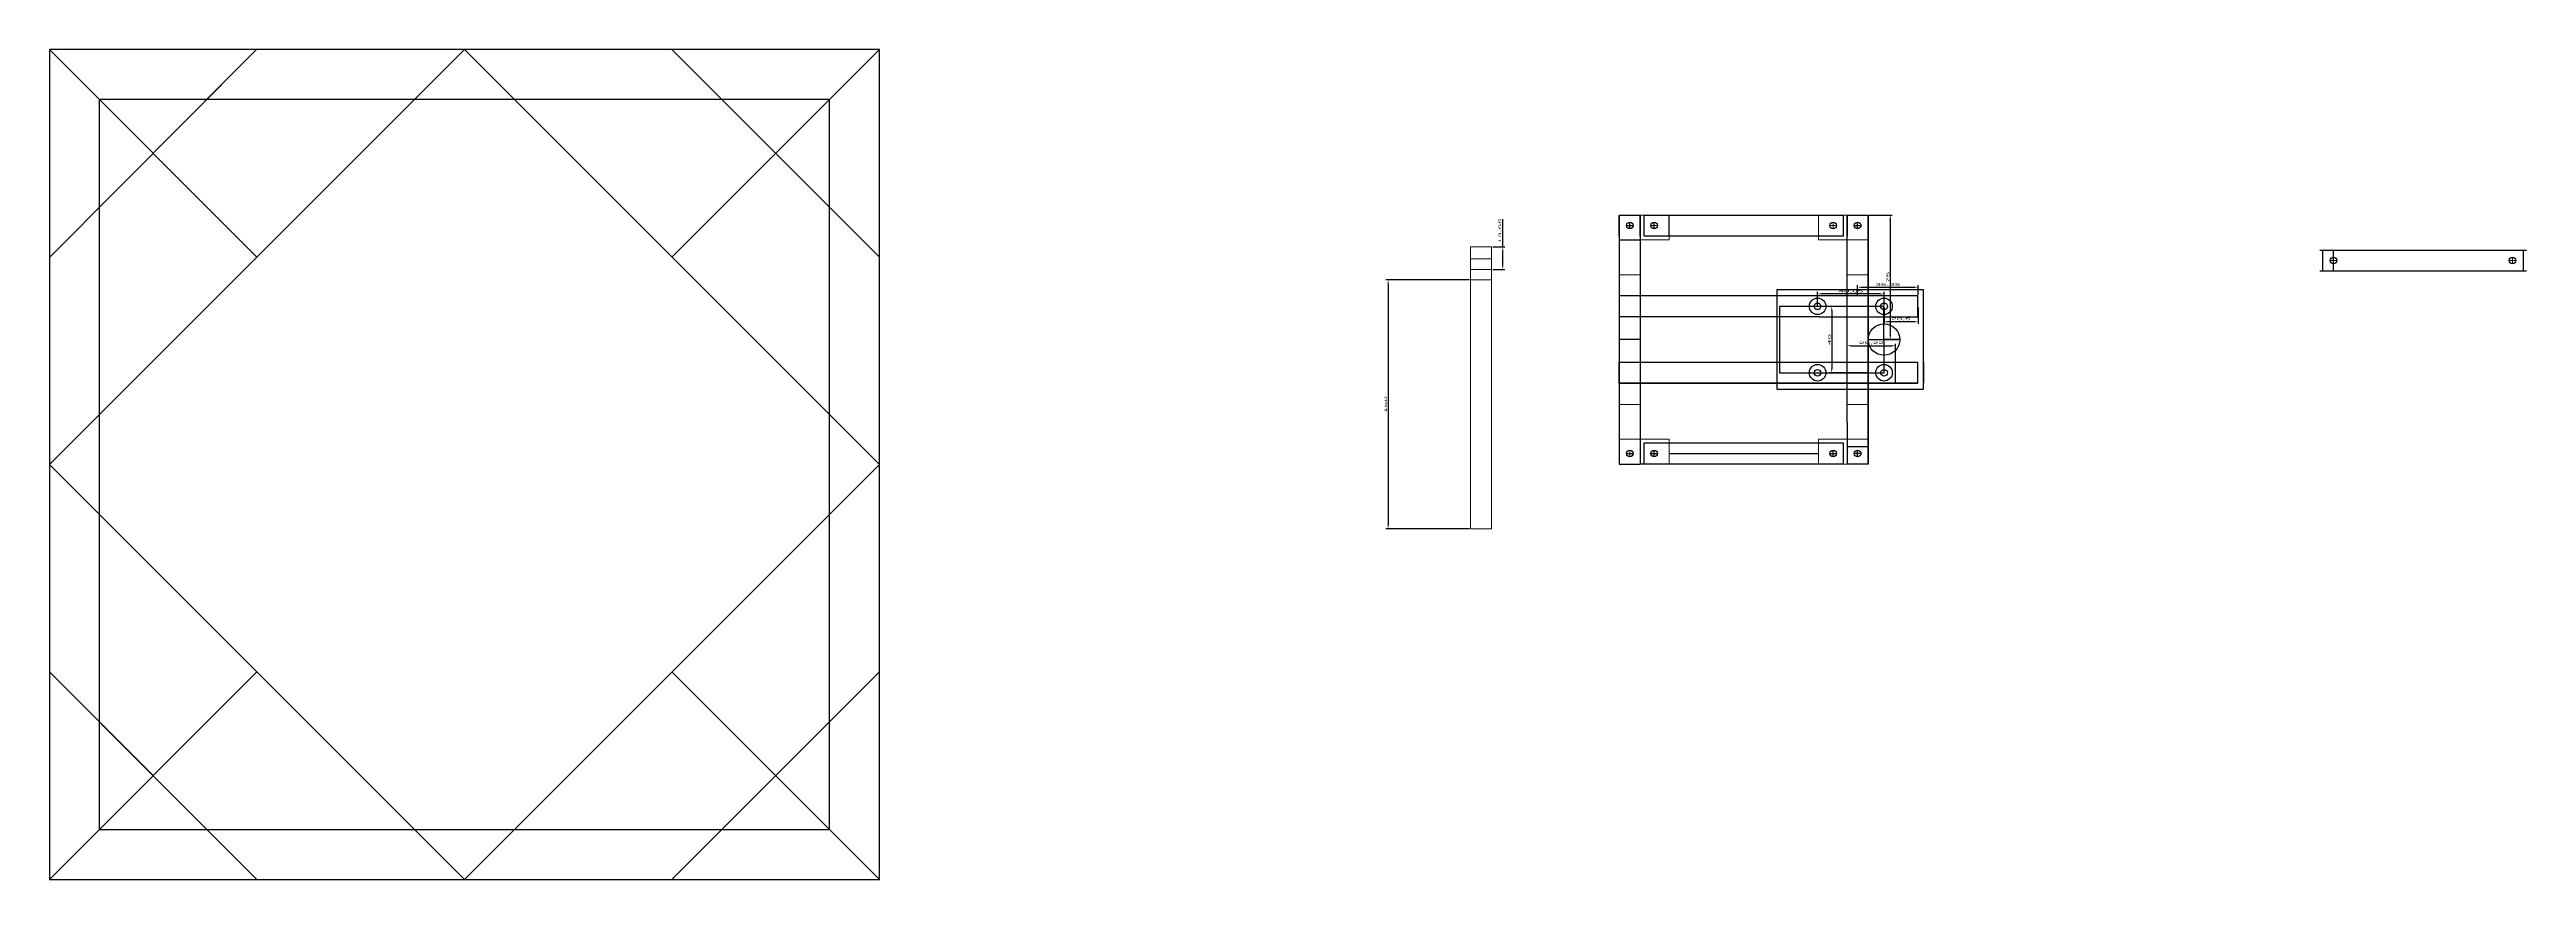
# Model space of a CAD drawing. Header units: millimetres. Extents: x 112843 to 136459, y 32134 to 44124.
# Drawn here: x 119905 to 121397, y 32134 to 32634 of the extents above; entities that cross this region are included whole.
import ezdxf

# ---------------------------------------------------------------- set-up
doc = ezdxf.new("R2010")
doc.units = ezdxf.units.MM
doc.layers.add('blue', color=2, linetype='Continuous', lineweight=25)
doc.layers.add('RED', color=1, linetype='Continuous', lineweight=5)
doc.layers.add('green', color=3, linetype='Continuous')
doc.styles.get("Standard").update_dxf_attribs({"font": '', "width": 3, "height": 1.5})
doc.styles.get('Standard').set_extended_font_data('Bahnschrift')
doc.dimstyles.new('ISO-25', dxfattribs={"dimtxt": 2.5, "dimasz": 2.5, "dimexe": 1.25, "dimexo": 0.625, "dimtad": 1, "dimtxsty": 'Standard', "dimcen": 2.5, "dimadec": 0, "dimazin": 0, "dimtfac": 1, "dimtmove": 0, "dimatfit": 3, "dimfxl": 1, "dimarcsym": 0})

# ---------------------------------------------------------------- blocks, each defined once
blk = doc.blocks.new('*D19')
at = {"layer": 'Defpoints', "color": 0, "transparency": 16777216}
for p in [(121000.8, 32533.8), (121000.8, 32458.8), (121014.1, 32458.8)]:
    blk.add_point(p, dxfattribs=at)
at = {"layer": 'green', "color": 0, "lineweight": -2, "transparency": 16777216}
for p, q in [((121001.4, 32533.8), (121015.3, 32533.8)), ((121014.1, 32531.3), (121014.1, 32461.3)), ((121001.4, 32458.8), (121015.3, 32458.8))]:
    blk.add_line(p, q, dxfattribs=at)
at = {"layer": 'green', "color": 0, "transparency": 16777216}
for points in [[(121013.6, 32531.3), (121014.5, 32531.3), (121014.1, 32533.8)], [(121013.6, 32461.3), (121014.5, 32461.3), (121014.1, 32458.8)]]:
    blk.add_solid(points, dxfattribs=at)
at = {"layer": 'green', "color": 0, "transparency": 16777216, "insert": (121012.7, 32496.3), "char_height": 1.5, "attachment_point": 5, "rotation": 90}
blk.add_mtext('75', dxfattribs=at)
blk = doc.blocks.new('*D20')
at = {"layer": 'Defpoints', "color": 0, "transparency": 16777216}
for p in [(120988.1, 32478.8), (120978.8, 32438.8), (120988.1, 32438.8)]:
    blk.add_point(p, dxfattribs=at)
at = {"layer": 'green', "color": 0, "lineweight": -2, "transparency": 16777216}
for p, q in [((120987.4, 32478.8), (120977.5, 32478.8)), ((120978.8, 32476.3), (120978.8, 32441.3)), ((120987.4, 32438.8), (120977.5, 32438.8))]:
    blk.add_line(p, q, dxfattribs=at)
at = {"layer": 'green', "color": 0, "transparency": 16777216}
for points in [[(120978.4, 32476.3), (120979.2, 32476.3), (120978.8, 32478.8)], [(120978.4, 32441.3), (120979.2, 32441.3), (120978.8, 32438.8)]]:
    blk.add_solid(points, dxfattribs=at)
at = {"layer": 'green', "color": 0, "transparency": 16777216, "insert": (120977.4, 32458.8), "char_height": 1.5, "attachment_point": 5, "rotation": 90}
blk.add_mtext('40', dxfattribs=at)
blk = doc.blocks.new('*D21')
at = {"layer": 'Defpoints', "color": 0, "transparency": 16777216}
for p in [(120761.2, 32494.7), (120711.5, 32344.7), (120761.2, 32344.7)]:
    blk.add_point(p, dxfattribs=at)
at = {"layer": 'RED', "color": 0, "lineweight": -2, "transparency": 16777216}
for p, q in [((120760.5, 32494.7), (120710.2, 32494.7)), ((120711.5, 32492.2), (120711.5, 32347.2)), ((120760.5, 32344.7), (120710.2, 32344.7))]:
    blk.add_line(p, q, dxfattribs=at)
at = {"layer": 'RED', "color": 0, "transparency": 16777216}
for points in [[(120711.1, 32492.2), (120711.9, 32492.2), (120711.5, 32494.7)], [(120711.1, 32347.2), (120711.9, 32347.2), (120711.5, 32344.7)]]:
    blk.add_solid(points, dxfattribs=at)
at = {"layer": 'RED', "color": 0, "transparency": 16777216, "insert": (120710.1, 32419.7), "char_height": 1.5, "attachment_point": 5, "rotation": 90}
blk.add_mtext('150', dxfattribs=at)
blk = doc.blocks.new('*D22')
at = {"layer": 'Defpoints', "color": 0, "transparency": 16777216}
for p in [(120773.9, 32514.7), (120780.6, 32514.7), (120773.9, 32501.1)]:
    blk.add_point(p, dxfattribs=at)
at = {"layer": 'RED', "color": 0, "lineweight": -2, "transparency": 16777216}
for p, q in [((120780.6, 32514.7), (120780.6, 32531.4)), ((120774.5, 32514.7), (120781.8, 32514.7)), ((120780.6, 32503.6), (120780.6, 32512.2)), ((120774.5, 32501.1), (120781.8, 32501.1))]:
    blk.add_line(p, q, dxfattribs=at)
at = {"layer": 'RED', "color": 0, "transparency": 16777216}
for points in [[(120780.2, 32512.2), (120781, 32512.2), (120780.6, 32514.7)], [(120780.2, 32503.6), (120781, 32503.6), (120780.6, 32501.1)]]:
    blk.add_solid(points, dxfattribs=at)
at = {"layer": 'RED', "color": 0, "transparency": 16777216, "insert": (120779, 32524.3), "char_height": 1.5, "attachment_point": 5, "rotation": 90}
blk.add_mtext('13,65', dxfattribs=at)
blk = doc.blocks.new('*D23')
at = {"layer": 'Defpoints', "color": 0, "transparency": 16777216}
for p in [(121010.3, 32478.8), (121030.8, 32478.8), (121010.3, 32469.5)]:
    blk.add_point(p, dxfattribs=at)
at = {"layer": 'RED', "color": 0, "lineweight": -2, "transparency": 16777216}
for p, q in [((121010.3, 32478.2), (121010.3, 32468.3)), ((121030.8, 32478.2), (121030.8, 32468.3)), ((121028.3, 32469.5), (121012.8, 32469.5))]:
    blk.add_line(p, q, dxfattribs=at)
at = {"layer": 'RED', "color": 0, "transparency": 16777216}
for points in [[(121012.8, 32470), (121012.8, 32469.1), (121010.3, 32469.5)], [(121028.3, 32470), (121028.3, 32469.1), (121030.8, 32469.5)]]:
    blk.add_solid(points, dxfattribs=at)
at = {"layer": 'RED', "color": 0, "transparency": 16777216, "insert": (121020.5, 32471.1), "char_height": 1.5, "attachment_point": 5}
blk.add_mtext('20,5', dxfattribs=at)
blk = doc.blocks.new('*D24')
at = {"layer": 'Defpoints', "color": 0, "transparency": 16777216}
for p in [(120994.4, 32485.2), (121030.8, 32490.3), (121030.8, 32485.2)]:
    blk.add_point(p, dxfattribs=at)
at = {"layer": 'RED', "color": 0, "lineweight": -2, "transparency": 16777216}
for p, q in [((120994.4, 32485.8), (120994.4, 32491.6)), ((121030.8, 32485.8), (121030.8, 32491.6)), ((120996.9, 32490.3), (121028.3, 32490.3))]:
    blk.add_line(p, q, dxfattribs=at)
at = {"layer": 'RED', "color": 0, "transparency": 16777216}
for points in [[(120996.9, 32490.7), (120996.9, 32489.9), (120994.4, 32490.3)], [(121028.3, 32490.7), (121028.3, 32489.9), (121030.8, 32490.3)]]:
    blk.add_solid(points, dxfattribs=at)
at = {"layer": 'RED', "color": 0, "transparency": 16777216, "insert": (121012.6, 32491.9), "char_height": 1.5, "attachment_point": 5}
blk.add_mtext('36,35', dxfattribs=at)
blk = doc.blocks.new('*D25')
at = {"layer": 'Defpoints', "color": 0, "transparency": 16777216}
for p in [(120970.3, 32486.3), (120970.3, 32478.8), (121010.3, 32478.8)]:
    blk.add_point(p, dxfattribs=at)
at = {"layer": 'RED', "color": 0, "lineweight": -2, "transparency": 16777216}
for p, q in [((120970.3, 32479.4), (120970.3, 32487.6)), ((121007.8, 32486.3), (120972.8, 32486.3)), ((121010.3, 32479.4), (121010.3, 32487.6))]:
    blk.add_line(p, q, dxfattribs=at)
at = {"layer": 'RED', "color": 0, "transparency": 16777216}
for points in [[(120972.8, 32486.7), (120972.8, 32485.9), (120970.3, 32486.3)], [(121007.8, 32486.7), (121007.8, 32485.9), (121010.3, 32486.3)]]:
    blk.add_solid(points, dxfattribs=at)
at = {"layer": 'RED', "color": 0, "transparency": 16777216, "insert": (120990.3, 32487.9), "char_height": 1.5, "attachment_point": 5}
blk.add_mtext('40,05', dxfattribs=at)
blk = doc.blocks.new('*D26')
at = {"layer": 'Defpoints', "color": 0, "transparency": 16777216}
for p in [(121017.3, 32455.1), (120988.1, 32432.5), (121017.3, 32432.5)]:
    blk.add_point(p, dxfattribs=at)
at = {"layer": 'RED', "color": 0, "lineweight": -2, "transparency": 16777216}
for p, q in [((120988.1, 32433.1), (120988.1, 32456.3)), ((120990.6, 32455.1), (121014.8, 32455.1)), ((121017.3, 32433.1), (121017.3, 32456.3))]:
    blk.add_line(p, q, dxfattribs=at)
at = {"layer": 'RED', "color": 0, "transparency": 16777216}
for points in [[(120990.6, 32455.5), (120990.6, 32454.7), (120988.1, 32455.1)], [(121014.8, 32455.5), (121014.8, 32454.7), (121017.3, 32455.1)]]:
    blk.add_solid(points, dxfattribs=at)
at = {"layer": 'RED', "color": 0, "transparency": 16777216, "insert": (121002.7, 32456.7), "char_height": 1.5, "attachment_point": 5}
blk.add_mtext('29,22', dxfattribs=at)

msp = doc.modelspace()

# ---------------------------------------------------------------- linework, layer by layer
at = {"layer": 'blue'}
for p, q in [((120977.716, 32390.164), (120981.716, 32390.164)), ((120979.716, 32388.164), (120979.716, 32392.164)), ((120996.416, 32390.164), (120992.416, 32390.164)), ((120994.416, 32388.164), (120994.416, 32392.164))]:
    msp.add_line(p, q, dxfattribs=at)
for centre in [(120979.716, 32390.164), (120994.416, 32390.164)]:
    msp.add_circle(centre, 2, dxfattribs=at)
at = {"layer": 'green'}
for p, q in [((119904.937, 32633.527), (119904.937, 32133.527)), ((120404.937, 32633.527), (119904.937, 32633.527)), ((119904.937, 32383.527), (120154.937, 32633.527)), ((120029.937, 32508.527), (119904.937, 32633.527)), ((120029.721, 32633.527), (119904.937, 32508.31)), ((119967.437, 32571.027), (120029.721, 32633.527)), ((120154.937, 32633.527), (120404.937, 32383.527)), ((120279.937, 32508.527), (120404.937, 32633.527)), ((120342.437, 32571.027), (120279.937, 32633.527)), ((120279.937, 32633.527), (120404.937, 32508.527)), ((120404.937, 32133.527), (120404.937, 32633.527)), ((119934.937, 32603.527), (119934.937, 32163.527)), ((120374.937, 32603.527), (119934.937, 32603.527)), ((120374.937, 32163.527), (120374.937, 32603.527)), ((120850.766, 32533.814), (120850.766, 32408.814)), ((120850.766, 32533.814), (120863.466, 32533.814)), ((120850.766, 32521.114), (120850.766, 32533.814)), ((120850.766, 32533.814), (120863.466, 32533.814)), ((120855.116, 32527.464), (120859.116, 32527.464)), ((120857.116, 32525.464), (120857.116, 32529.464)), ((120863.466, 32533.814), (120863.466, 32408.814)), ((120863.466, 32521.114), (120863.466, 32533.814)), ((120865.766, 32533.814), (120985.766, 32533.814)), ((120865.766, 32521.114), (120865.766, 32533.814)), ((120865.766, 32533.814), (120873.816, 32533.814)), ((120985.766, 32521.114), (120865.766, 32521.114)), ((120873.816, 32521.114), (120865.766, 32521.114)), ((120871.816, 32525.464), (120871.816, 32529.464)), ((120880.766, 32521.114), (120880.766, 32533.814)), ((120985.766, 32521.114), (120977.716, 32521.114)), ((120985.766, 32533.814), (120985.766, 32521.114)), ((120988.066, 32408.814), (120988.066, 32533.814)), ((120988.066, 32533.814), (120988.066, 32521.114)), ((120988.066, 32533.814), (121000.766, 32533.814)), ((120992.416, 32527.464), (120996.416, 32527.464)), ((120994.416, 32525.464), (120994.416, 32529.464)), ((121000.766, 32533.814), (121000.766, 32408.814)), ((121000.766, 32533.814), (121000.766, 32458.814)), ((121000.766, 32458.814), (121000.766, 32533.814)), ((120850.766, 32518.814), (120863.466, 32518.814)), ((121272.813, 32512.744), (121397.413, 32512.744)), ((121274.813, 32500.044), (121274.813, 32512.744)), ((121281.163, 32500.044), (121281.163, 32512.744)), ((121395.413, 32512.744), (121395.413, 32500.044)), ((121397.413, 32500.044), (121272.813, 32500.044)), ((121283.163, 32500.044), (121274.813, 32500.044)), ((121030.766, 32485.164), (120850.766, 32485.164)), ((121034.166, 32488.814), (120945.666, 32488.814)), ((120945.666, 32488.814), (120945.666, 32428.814)), ((121010.266, 32478.814), (120947.266, 32478.814)), ((120947.266, 32478.814), (120947.266, 32438.814)), ((121010.266, 32478.814), (120971.266, 32478.814)), ((121000.766, 32478.814), (120988.066, 32478.814)), ((121010.266, 32458.814), (121010.266, 32478.814)), ((121030.766, 32472.464), (121030.766, 32485.164)), ((121034.166, 32458.814), (121034.166, 32488.814)), ((121034.166, 32472.464), (121034.166, 32485.164)), ((120971.266, 32472.464), (120850.766, 32472.464)), ((120971.266, 32472.464), (121030.766, 32472.464)), ((120863.466, 32458.814), (120850.766, 32458.814)), ((121000.766, 32383.814), (121000.766, 32458.814)), ((121000.766, 32458.814), (121010.266, 32458.814)), ((121010.266, 32458.814), (121019.766, 32458.814)), ((121019.766, 32458.814), (121010.266, 32458.814)), ((121010.312, 32438.814), (121010.312, 32458.814)), ((121034.166, 32428.814), (121034.166, 32458.814)), ((120850.766, 32432.464), (120850.766, 32445.164)), ((120850.766, 32445.164), (121030.766, 32445.164)), ((120971.266, 32432.464), (120850.766, 32432.464)), ((120850.766, 32432.464), (121030.766, 32432.464)), ((120947.266, 32438.814), (121010.312, 32438.814)), ((121030.766, 32432.464), (120971.266, 32432.464)), ((121000.766, 32438.814), (120988.066, 32438.814)), ((121030.766, 32432.464), (121030.766, 32445.164)), ((121034.166, 32445.164), (121034.166, 32432.464)), ((120945.666, 32428.814), (121034.166, 32428.814)), ((120850.766, 32408.814), (120850.766, 32383.814)), ((120863.466, 32408.814), (120863.466, 32383.814)), ((120988.066, 32408.814), (120988.066, 32383.814)), ((121000.766, 32408.814), (121000.766, 32383.814)), ((120855.116, 32390.164), (120859.116, 32390.164)), ((120865.766, 32383.814), (120865.766, 32396.514)), ((120865.766, 32396.514), (120985.766, 32396.514)), ((120869.816, 32390.164), (120873.816, 32390.164)), ((120871.816, 32396.497), (120871.816, 32396.514)), ((120871.816, 32388.164), (120871.816, 32392.164)), ((120880.766, 32390.164), (120970.766, 32390.164)), ((120985.766, 32396.514), (120985.766, 32383.814)), ((121000.766, 32394.164), (120988.066, 32394.164)), ((120154.937, 32133.527), (119904.937, 32383.527)), ((120404.937, 32383.527), (120154.937, 32133.527)), ((120850.766, 32383.814), (120863.466, 32383.814)), ((120850.766, 32383.814), (120857.116, 32383.814)), ((120985.766, 32383.814), (120863.466, 32383.814)), ((121000.766, 32383.814), (120988.066, 32383.814)), ((120029.937, 32258.527), (119904.937, 32133.527)), ((119967.437, 32196.027), (119904.937, 32258.527)), ((119904.937, 32258.527), (120029.937, 32133.527)), ((120279.937, 32258.527), (120404.937, 32133.527)), ((120404.937, 32258.527), (120279.937, 32133.527)), ((120342.437, 32196.027), (120404.937, 32258.527)), ((119934.937, 32163.527), (120374.937, 32163.527)), ((119904.937, 32133.527), (120404.937, 32133.527))]:
    msp.add_line(p, q, dxfattribs=at)
for centre, radius in [((120857.116, 32527.464), 2), ((120871.816, 32527.464), 2), ((120979.716, 32527.464), 2), ((120994.416, 32527.464), 2), ((121281.163, 32506.394), 2), ((121389.063, 32506.394), 2), ((120970.266, 32478.814), 5), ((120970.266, 32478.814), 2), ((121010.312, 32478.814), 5), ((121010.312, 32478.814), 2), ((121010.266, 32458.814), 9.5), ((120970.266, 32438.814), 5), ((120970.266, 32438.814), 2), ((121010.312, 32438.814), 5), ((121010.312, 32438.814), 2), ((120857.116, 32390.164), 2), ((120871.816, 32390.164), 2)]:
    msp.add_circle(centre, radius, dxfattribs=at)
at = {"layer": 'RED'}
for p, q in [((120850.766, 32521.114), (120850.766, 32533.814)), ((120850.766, 32533.814), (120863.466, 32533.814)), ((120880.766, 32533.814), (120850.766, 32533.814)), ((120850.766, 32533.814), (120850.766, 32518.814)), ((120865.766, 32533.814), (120873.816, 32533.814)), ((120873.816, 32521.114), (120865.766, 32521.114)), ((120869.816, 32527.464), (120873.816, 32527.464)), ((120873.816, 32527.464), (120873.816, 32527.464)), ((120880.766, 32518.814), (120880.766, 32533.814)), ((121000.766, 32533.814), (120970.766, 32533.814)), ((120970.766, 32533.814), (120970.766, 32518.814)), ((120977.716, 32527.464), (120981.716, 32527.464)), ((120985.766, 32521.114), (120977.716, 32521.114)), ((120979.716, 32529.464), (120979.716, 32525.464)), ((121000.766, 32518.814), (121000.766, 32533.814)), ((120761.164, 32514.749), (120773.864, 32514.749)), ((120761.164, 32344.749), (120761.164, 32514.749)), ((120761.164, 32514.749), (120761.164, 32512.749)), ((120761.164, 32514.749), (120761.164, 32494.749)), ((120773.864, 32507.449), (120761.164, 32507.449)), ((120773.864, 32514.749), (120773.864, 32344.749)), ((120773.864, 32494.749), (120773.864, 32507.449)), ((120850.766, 32518.814), (120880.766, 32518.814)), ((120970.766, 32518.814), (121000.766, 32518.814)), ((121279.163, 32506.394), (121283.163, 32506.394)), ((121387.063, 32506.394), (121391.063, 32506.394)), ((121389.063, 32508.394), (121389.063, 32504.394)), ((120773.864, 32501.099), (120761.164, 32501.099)), ((120761.164, 32494.749), (120773.864, 32494.749)), ((120863.466, 32497.864), (120850.766, 32497.864)), ((120850.766, 32497.864), (120850.766, 32485.164)), ((120863.466, 32485.164), (120863.466, 32497.864)), ((121000.766, 32497.864), (120988.066, 32497.864)), ((120988.066, 32497.864), (120988.066, 32485.164)), ((121000.766, 32485.164), (121000.766, 32497.864)), ((120850.766, 32485.164), (120863.466, 32485.164)), ((120988.066, 32485.164), (121000.766, 32485.164)), ((120850.766, 32432.464), (120863.466, 32432.464)), ((120850.766, 32419.764), (120850.766, 32432.464)), ((120863.466, 32432.464), (120863.466, 32419.764)), ((120988.066, 32432.464), (121000.766, 32432.464)), ((120988.066, 32419.764), (120988.066, 32432.464)), ((121000.766, 32432.464), (121000.766, 32419.764)), ((120863.466, 32419.764), (120850.766, 32419.764)), ((121000.766, 32419.764), (120988.066, 32419.764)), ((120880.766, 32398.814), (120850.766, 32398.814)), ((120850.766, 32398.814), (120850.766, 32383.814)), ((120850.766, 32396.314), (120850.766, 32383.814)), ((120857.116, 32392.164), (120857.116, 32388.164)), ((120880.766, 32383.814), (120880.766, 32398.814)), ((120970.766, 32383.814), (120970.766, 32398.814)), ((120970.766, 32398.814), (121000.766, 32398.814)), ((121000.766, 32398.814), (121000.766, 32383.814)), ((120850.766, 32383.814), (120873.816, 32383.814)), ((120850.766, 32383.814), (120863.466, 32383.814)), ((120863.466, 32383.814), (120865.466, 32383.814)), ((120865.766, 32383.814), (120880.766, 32383.814)), ((121000.766, 32383.814), (120970.766, 32383.814)), ((120773.864, 32344.749), (120761.164, 32344.749))]:
    msp.add_line(p, q, dxfattribs=at)

# ---------------------------------------------------------------- dimensions: what is measured, and where the dimension line sits
at = {"layer": 'green'}
for base, p1, p2, picture, middle in [((121014.062, 32458.814), (121000.766, 32533.814), (121000.766, 32458.814), '*D19', (121012.68, 32496.314)), ((120978.797, 32438.814), (120988.066, 32478.814), (120988.066, 32438.814), '*D20', (120977.405, 32458.814))]:
    dim = msp.add_linear_dim(base=base, p1=p1, p2=p2, angle=90, dimstyle='ISO-25', dxfattribs=at)
    dim.commit()
    dim.dimension.update_dxf_attribs({"geometry": picture, "text_midpoint": middle})
at = {"layer": 'RED'}
for base, p1, p2, picture, middle in [((120780.572, 32514.749), (120773.864, 32501.099), (120773.864, 32514.749), '*D22', (120779.018, 32524.302)), ((120711.49, 32344.749), (120761.164, 32494.749), (120761.164, 32344.749), '*D21', (120710.098, 32419.749))]:
    dim = msp.add_linear_dim(base=base, p1=p1, p2=p2, angle=90, dimstyle='ISO-25', dxfattribs=at)
    dim.commit()
    dim.dimension.update_dxf_attribs({"geometry": picture, "text_midpoint": middle})
for base, p1, p2, picture, middle in [((121030.766, 32490.312), (120994.416, 32485.164), (121030.766, 32485.164), '*D24', (121012.591, 32491.866)), ((120970.266, 32486.319), (121010.312, 32478.814), (120970.266, 32478.814), '*D25', (120990.289, 32487.874)), ((121010.266, 32469.548), (121030.766, 32478.814), (121010.266, 32478.814), '*D23', (121020.516, 32471.103)), ((121017.283, 32455.098), (120988.066, 32432.464), (121017.283, 32432.464), '*D26', (121002.675, 32456.652))]:
    dim = msp.add_linear_dim(base=base, p1=p1, p2=p2, dimstyle='ISO-25', dxfattribs=at)
    dim.commit()
    dim.dimension.update_dxf_attribs({"geometry": picture, "text_midpoint": middle})

doc.saveas('drawing.dxf')
